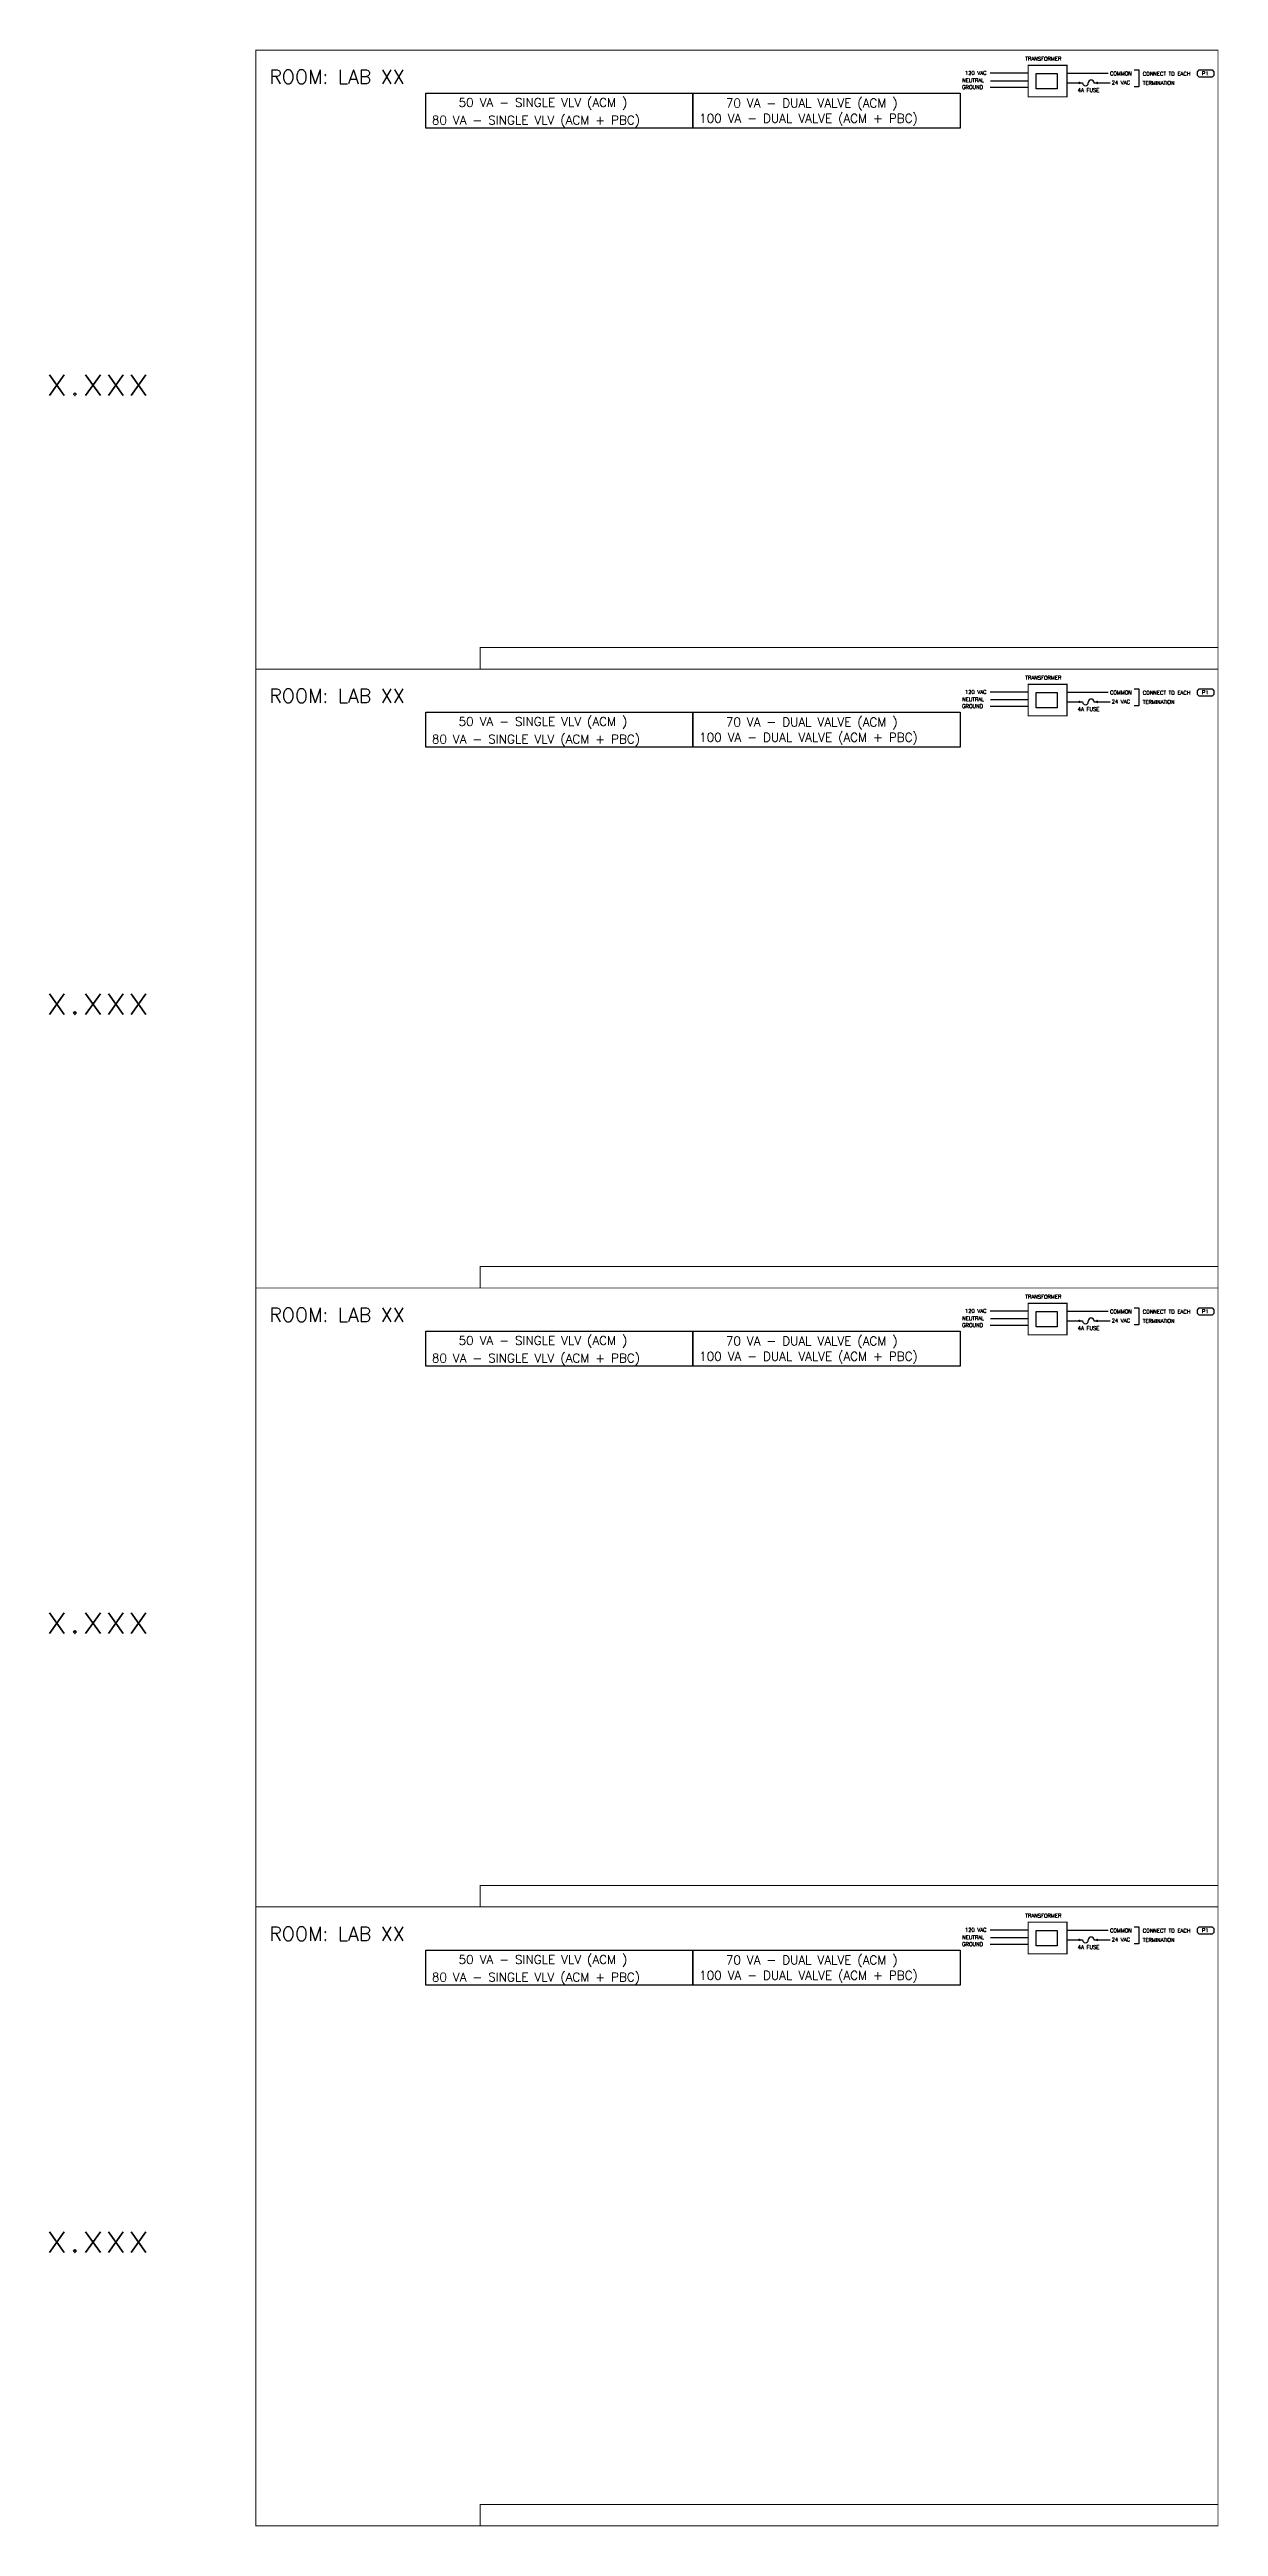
# Model space of a CAD drawing. Extents: x -251 to 1546, y -2821 to 985.
import ezdxf
from ezdxf.enums import TextEntityAlignment as Align

# ---------------------------------------------------------------- set-up
doc = ezdxf.new("R2010")
doc.units = 0
doc.header["$LTSCALE"] = 96
doc.header["$MEASUREMENT"] = 0
doc.layers.get('0').update_dxf_attribs({"linetype": 'CONTINUOUS'})
for name, color, linetype in [('Hood', 2, 'CONTINUOUS'), ('ModelB', 30, 'CONTINUOUS'), ('Text', 7, 'CONTINUOUS')]:
    doc.layers.add(name, color=color, linetype=linetype)
doc.styles.add('Romans', font='romans.shx')
doc.styles.get("Standard").update_dxf_attribs({"font": 'ROMANS'})

msp = doc.modelspace()

# ---------------------------------------------------------------- linework, layer by layer
at = {"color": 7, "linetype": 'Continuous'}
for points in [[(327.2, 917.8), (738, 917.8), (738, 864), (327.2, 864)], [(738, 917.8), (1148.8, 917.8), (1148.8, 864), (738, 864)], [(327.2, -33.2), (738, -33.2), (738, -87), (327.2, -87)], [(738, -33.2), (1148.8, -33.2), (1148.8, -87), (738, -87)], [(327.2, -984.2), (738, -984.2), (738, -1038), (327.2, -1038)], [(738, -984.2), (1148.8, -984.2), (1148.8, -1038), (738, -1038)], [(327.2, -1935.2), (738, -1935.2), (738, -1989), (327.2, -1989)], [(738, -1935.2), (1148.8, -1935.2), (1148.8, -1989), (738, -1989)]]:
    msp.add_lwpolyline(points, close=True, dxfattribs=at)
at = {"layer": 'Hood', "color": 0, "linetype": 'Continuous'}
for p, q in [((1416, 953.7), (1423.1, 953.7)), ((1423.1, 953.7), (1423.1, 927.3)), ((1423.1, 927.3), (1416, 927.3)), ((1416, 2.7), (1423.1, 2.7)), ((1423.1, 2.7), (1423.1, -23.7)), ((1423.1, -23.7), (1416, -23.7)), ((1416, -948.3), (1423.1, -948.3)), ((1423.1, -948.3), (1423.1, -974.7)), ((1423.1, -974.7), (1416, -974.7)), ((1416, -1899.3), (1423.1, -1899.3)), ((1423.1, -1899.3), (1423.1, -1925.7)), ((1423.1, -1925.7), (1416, -1925.7))]:
    msp.add_line(p, q, dxfattribs=at)
at = {"layer": 'Hood', "color": 0}
for p, q in [((1513.3, 950.7), (1516.1, 953.5)), ((1516.1, 953.5), (1535.9, 953.5)), ((1535.9, 953.5), (1538.7, 950.7)), ((1253.2, 948.4), (1195, 948.4)), ((1253.2, 926.2), (1195, 926.2)), ((1253.2, 936.4), (1195.5, 936.4)), ((1265.7, 924.5), (1265.7, 948.1)), ((1265.7, 948.1), (1297.7, 948.1)), ((1297.7, 924.5), (1265.7, 924.5)), ((1297.7, 948.1), (1297.7, 924.5)), ((1313, 948.2), (1376.2, 948.2)), ((1313, 933.4), (1331.9, 933.4)), ((1331.9, 933.4), (1336.8, 933.4)), ((1354.4, 933.4), (1359.3, 933.4)), ((1359.2, 933.4), (1379.4, 933.4)), ((1513.3, 944.9), (1513.3, 950.7)), ((1516.1, 942.1), (1513.3, 944.9)), ((1535.9, 942.1), (1516.1, 942.1)), ((1538.7, 944.9), (1535.9, 942.1)), ((1538.7, 950.7), (1538.7, 944.9)), ((1513.3, -0.3), (1516.1, 2.5)), ((1516.1, 2.5), (1535.9, 2.5)), ((1535.9, 2.5), (1538.7, -0.3)), ((1253.2, -2.6), (1195, -2.6)), ((1253.2, -24.8), (1195, -24.8)), ((1253.2, -14.6), (1195.5, -14.6)), ((1265.7, -26.5), (1265.7, -2.9)), ((1265.7, -2.9), (1297.7, -2.9)), ((1297.7, -26.5), (1265.7, -26.5)), ((1297.7, -2.9), (1297.7, -26.5)), ((1313, -2.8), (1376.2, -2.8)), ((1313, -17.6), (1331.9, -17.6)), ((1331.9, -17.6), (1336.8, -17.6)), ((1354.4, -17.6), (1359.3, -17.6)), ((1359.2, -17.6), (1379.4, -17.6)), ((1513.3, -6.1), (1513.3, -0.3)), ((1516.1, -8.9), (1513.3, -6.1)), ((1535.9, -8.9), (1516.1, -8.9)), ((1538.7, -6.1), (1535.9, -8.9)), ((1538.7, -0.3), (1538.7, -6.1)), ((1513.3, -951.3), (1516.1, -948.5)), ((1513.3, -957.1), (1513.3, -951.3)), ((1516.1, -948.5), (1535.9, -948.5)), ((1535.9, -948.5), (1538.7, -951.3)), ((1538.7, -951.3), (1538.7, -957.1)), ((1253.2, -953.6), (1195, -953.6)), ((1253.2, -975.8), (1195, -975.8)), ((1253.2, -965.6), (1195.5, -965.6)), ((1265.7, -977.5), (1265.7, -953.9)), ((1265.7, -953.9), (1297.7, -953.9)), ((1297.7, -977.5), (1265.7, -977.5)), ((1297.7, -953.9), (1297.7, -977.5)), ((1313, -953.8), (1376.2, -953.8)), ((1313, -968.6), (1331.9, -968.6)), ((1331.9, -968.6), (1336.8, -968.6)), ((1354.4, -968.6), (1359.3, -968.6)), ((1359.2, -968.6), (1379.4, -968.6)), ((1516.1, -959.9), (1513.3, -957.1)), ((1535.9, -959.9), (1516.1, -959.9)), ((1538.7, -957.1), (1535.9, -959.9)), ((1513.3, -1902.3), (1516.1, -1899.5)), ((1513.3, -1908.1), (1513.3, -1902.3)), ((1516.1, -1899.5), (1535.9, -1899.5)), ((1535.9, -1899.5), (1538.7, -1902.3)), ((1538.7, -1902.3), (1538.7, -1908.1)), ((1253.2, -1904.6), (1195, -1904.6)), ((1253.2, -1926.8), (1195, -1926.8)), ((1253.2, -1916.6), (1195.5, -1916.6)), ((1265.7, -1928.5), (1265.7, -1904.9)), ((1265.7, -1904.9), (1297.7, -1904.9)), ((1297.7, -1928.5), (1265.7, -1928.5)), ((1297.7, -1904.9), (1297.7, -1928.5)), ((1313, -1904.8), (1376.2, -1904.8)), ((1313, -1919.6), (1331.9, -1919.6)), ((1331.9, -1919.6), (1336.8, -1919.6)), ((1354.4, -1919.6), (1359.3, -1919.6)), ((1359.2, -1919.6), (1379.4, -1919.6)), ((1516.1, -1910.9), (1513.3, -1908.1)), ((1535.9, -1910.9), (1516.1, -1910.9)), ((1538.7, -1908.1), (1535.9, -1910.9))]:
    msp.add_line(p, q, dxfattribs=at)
at = {"layer": 'Hood', "color": 0, "const_width": 1.86}
for points in [[(1253.2, 912), (1253.2, 960.6), (1313, 960.6), (1313, 912)], [(1253.2, -39), (1253.2, 9.6), (1313, 9.6), (1313, -39)], [(1253.2, -990), (1253.2, -941.4), (1313, -941.4), (1313, -990)], [(1253.2, -1941), (1253.2, -1892.4), (1313, -1892.4), (1313, -1941)]]:
    msp.add_lwpolyline(points, close=True, dxfattribs=at)
for points in [[(1331, 933.4, 1), (1332.9, 933.4, 1)], [(1358.3, 933.4, 1), (1360.2, 933.4, 1)], [(1331, -17.6, 1), (1332.9, -17.6, 1)], [(1358.3, -17.6, 1), (1360.2, -17.6, 1)], [(1331, -968.6, 1), (1332.9, -968.6, 1)], [(1358.3, -968.6, 1), (1360.2, -968.6, 1)], [(1331, -1919.6, 1), (1332.9, -1919.6, 1)], [(1358.3, -1919.6, 1), (1360.2, -1919.6, 1)]]:
    msp.add_lwpolyline(points, format="xyb", close=True, dxfattribs=at)
at = {"layer": 'Hood', "color": 0}
for centre, start, end in [((1341.2, 933.4), 180, 0), ((1350, 933.4), 0, 180), ((1341.2, -17.6), 180, 0), ((1350, -17.6), 0, 180), ((1341.2, -968.6), 180, 0), ((1350, -968.6), 0, 180), ((1341.2, -1919.6), 180, 0), ((1350, -1919.6), 0, 180)]:
    msp.add_arc(centre, 4.41, start, end, dxfattribs=at)
at = {"layer": 'ModelB', "const_width": 1.5}
for points in [[(66, 984), (66, 33), (1545, 33), (1545, 984)], [(66, 33), (66, -918), (1545, -918), (1545, 33)], [(66, -918), (66, -1869), (1545, -1869), (1545, -918)], [(66, -1869), (66, -2820), (1545, -2820), (1545, -1869)]]:
    msp.add_lwpolyline(points, close=True, dxfattribs=at)
for points in [[(1545, 66), (411, 66), (411, 33)], [(1545, -885), (411, -885), (411, -918)], [(1545, -1836), (411, -1836), (411, -1869)], [(1545, -2787), (411, -2787), (411, -2820)]]:
    msp.add_lwpolyline(points, dxfattribs=at)

# ---------------------------------------------------------------- texts
at = {"transparency": 33554687}
for p in [(86.8, 932.1), (86.8, -18.9), (86.8, -969.9), (86.8, -1920.9)]:
    msp.add_text('ROOM: LAB XX', height=21.391, dxfattribs=at).set_placement(p)
at = {"layer": 'Hood', "color": 0}
for s, p in [('120 VAC', (1156.1, 945.9)), ('TRANSFORMER', (1248.8, 967.7)), ('GROUND', (1151.7, 924)), ('NEUTRAL', (1151.7, 934.5)), ('4A FUSE', (1329.5, 919.4)), ('COMMON', (1379, 945)), ('24 VAC', (1381.6, 931)), ('TERMINATION', (1429.4, 930.5)), ('CONNECT TO EACH ', (1429.4, 944.7)), ('P1', (1520.4, 945.2)), ('120 VAC', (1156.1, -5.1)), ('TRANSFORMER', (1248.8, 16.7)), ('GROUND', (1151.7, -27)), ('NEUTRAL', (1151.7, -16.5)), ('4A FUSE', (1329.5, -31.6)), ('COMMON', (1379, -6)), ('24 VAC', (1381.6, -20)), ('TERMINATION', (1429.4, -20.5)), ('CONNECT TO EACH ', (1429.4, -6.3)), ('P1', (1520.4, -5.8)), ('120 VAC', (1156.1, -956.1)), ('TRANSFORMER', (1248.8, -934.3)), ('COMMON', (1379, -957)), ('P1', (1520.4, -956.8)), ('GROUND', (1151.7, -978)), ('NEUTRAL', (1151.7, -967.5)), ('4A FUSE', (1329.5, -982.6)), ('24 VAC', (1381.6, -971)), ('TERMINATION', (1429.4, -971.5)), ('CONNECT TO EACH ', (1429.4, -957.3)), ('120 VAC', (1156.1, -1907.1)), ('TRANSFORMER', (1248.8, -1885.3)), ('COMMON', (1379, -1908)), ('CONNECT TO EACH ', (1429.4, -1908.3)), ('P1', (1520.4, -1907.8)), ('GROUND', (1151.7, -1929)), ('NEUTRAL', (1151.7, -1918.5)), ('4A FUSE', (1329.5, -1933.6)), ('24 VAC', (1381.6, -1922)), ('TERMINATION', (1429.4, -1922.5))]:
    msp.add_text(s, height=5.82, dxfattribs=at).set_placement(p)
at = {"layer": 'Hood', "color": 7, "linetype": 'Continuous'}
for s, p in [('80 VA - SINGLE VLV (ACM + PBC)', (336.7, 869.6)), ('50 VA - SINGLE VLV (ACM )', (377.8, 896.6)), ('100 VA - DUAL VALVE (ACM + PBC)', (747.5, 872.3)), ('70 VA - DUAL VALVE (ACM )', (788.6, 895.8)), ('80 VA - SINGLE VLV (ACM + PBC)', (336.7, -81.4)), ('50 VA - SINGLE VLV (ACM )', (377.8, -54.4)), ('100 VA - DUAL VALVE (ACM + PBC)', (747.5, -78.7)), ('70 VA - DUAL VALVE (ACM )', (788.6, -55.2)), ('50 VA - SINGLE VLV (ACM )', (377.8, -1005.4)), ('80 VA - SINGLE VLV (ACM + PBC)', (336.7, -1032.4)), ('100 VA - DUAL VALVE (ACM + PBC)', (747.5, -1029.7)), ('70 VA - DUAL VALVE (ACM )', (788.6, -1006.2)), ('50 VA - SINGLE VLV (ACM )', (377.8, -1956.4)), ('80 VA - SINGLE VLV (ACM + PBC)', (336.7, -1983.4)), ('100 VA - DUAL VALVE (ACM + PBC)', (747.5, -1980.7)), ('70 VA - DUAL VALVE (ACM )', (788.6, -1957.2))]:
    msp.add_text(s, height=13.472, dxfattribs=at).set_placement(p)
at = {"layer": 'Text', "style": 'Romans'}
for p in [(-177, 477), (-177, -474), (-177, -1425), (-177, -2376)]:
    msp.add_text('x.xxx', height=48, dxfattribs=at).set_placement(p, align=Align.MIDDLE)

doc.saveas('drawing.dxf')
